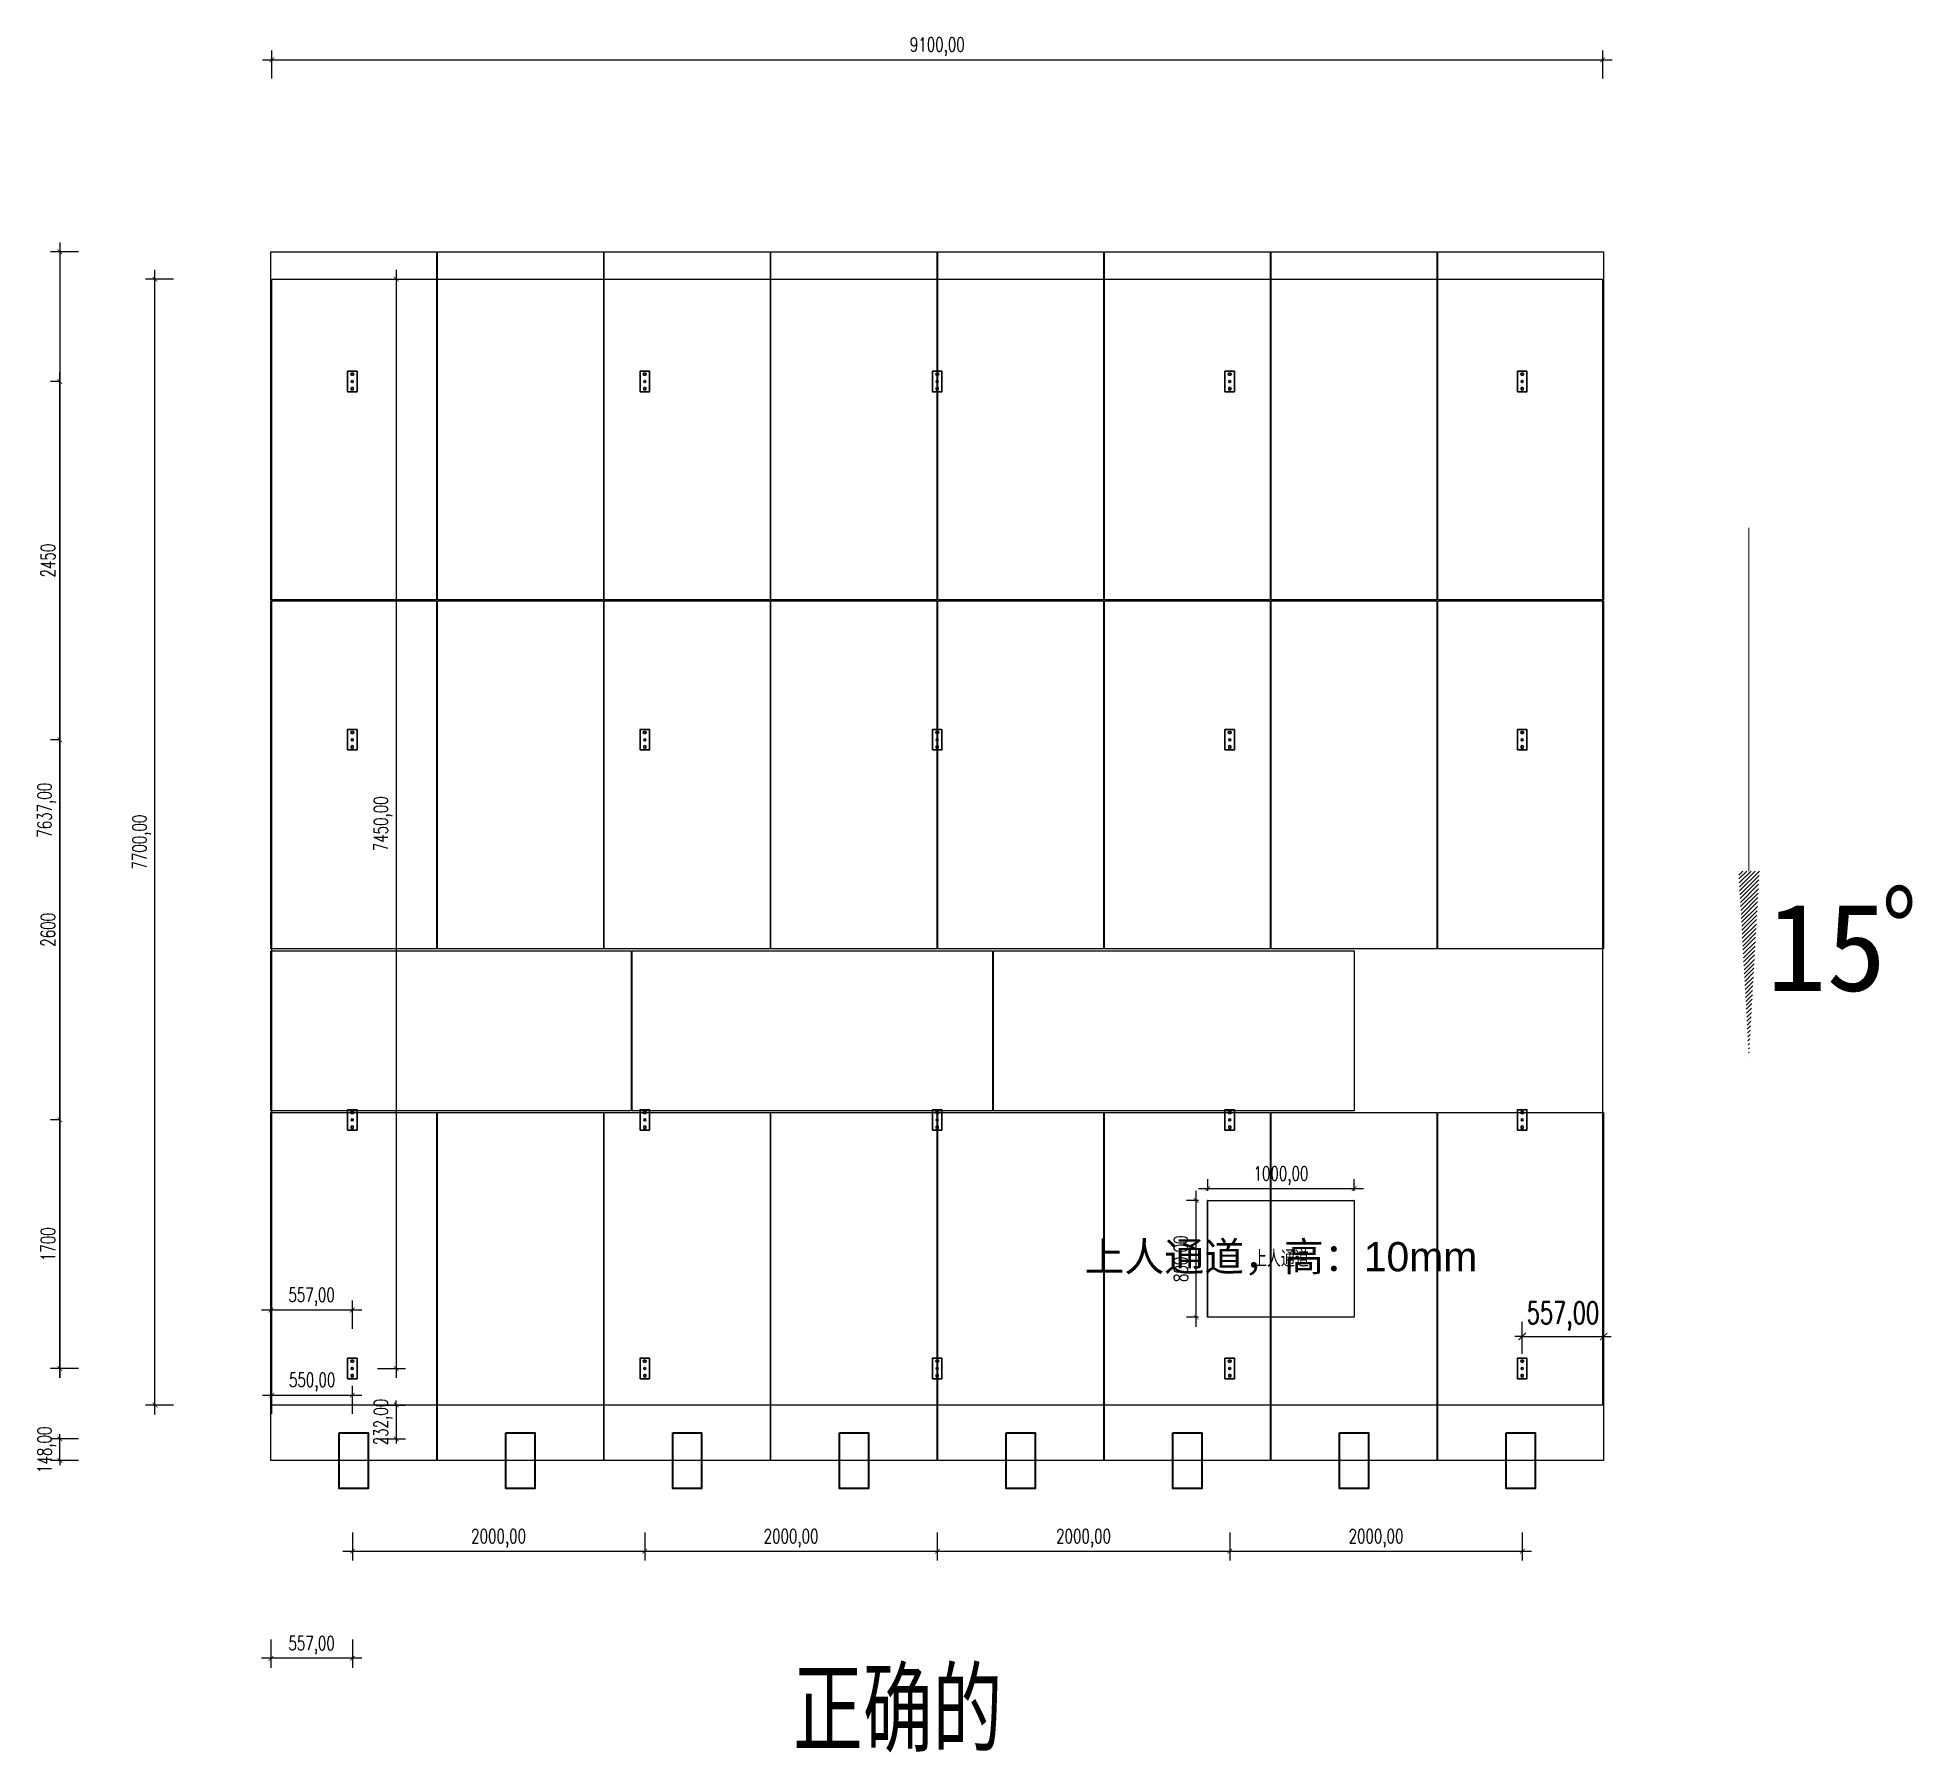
# Model space of a CAD drawing. Header units: millimetres. Extents: x -14454 to 167453, y -24 to 28032.
# Drawn here: x -14454 to -1633, y 9777 to 21505 of the extents above; entities that cross this region are included whole.
import ezdxf

# ---------------------------------------------------------------- set-up
doc = ezdxf.new("R2010")
doc.units = ezdxf.units.MM
doc.linetypes.add('CONTINUOUS1', pattern=[0])
for name, color, linetype in [('02 支架', 7, 'CONTINUOUS1'), ('CY_其它', 7, 'Continuous'), ('CY_底座或者基墩', 9, 'Continuous'), ('CY_房屋轮廓', 7, 'Continuous'), ('CY_挡雪夹', 50, 'Continuous'), ('CY_标注', 7, 'Continuous'), ('CY_阴影', 7, 'Continuous'), ('房屋轮廓', 8, 'Continuous')]:
    doc.layers.add(name, color=color, linetype=linetype)
doc.layers.add('剖面线层', color=4, linetype='Continuous', lineweight=18)
doc.layers.add('细实线层', color=7, linetype='Continuous', lineweight=18)
doc.styles.add('_HZTXT', font='hztxt_e.shx', dxfattribs={"width": 0.8, "bigfont": 'hztxt.shx'})
doc.styles.add('CY_备注', font='', dxfattribs={"width": 0.7, "height": 250})
doc.styles.add('CY_标注', font='romans.shx', dxfattribs={"width": 0.7, "bigfont": 'gbcbig.shx'})
doc.styles.get("Standard").update_dxf_attribs({"font": 'arial.ttf'})
doc.styles.add('宋体', font='')
doc.styles.get('CY_备注').set_extended_font_data('SimSun')
doc.styles.get('宋体').set_extended_font_data('SimSun')
doc.dimstyles.new('CY_标注', dxfattribs={"dimscale": 64.166667, "dimtxt": 1.5, "dimasz": 0.5, "dimexe": 1, "dimexo": 1, "dimgap": 0.5, "dimtad": 1, "dimzin": 1, "dimtxsty": 'CY_标注', "dimblk": 'ARCHTICK', "dimcen": -0.025, "dimdle": 1, "dimclrd": 8, "dimclre": 8, "dimclrt": 3, "dimadec": 0, "dimazin": 0, "dimtfac": 1, "dimtix": 1, "dimtmove": 2, "dimatfit": 3, "dimfxl": 0, "dimarcsym": 0})

msp = doc.modelspace()

# ---------------------------------------------------------------- texts
at = {"style": 'CY_备注', "width": 0.7}
msp.add_text('正确的', height=500, dxfattribs=at).set_placement((-9287.656, 9832.096))
at = {"color": 3, "insert": (-5951.471, 13152.913), "char_height": 200, "attachment_point": 5}
msp.add_mtext('上人通道，高：10mm', dxfattribs=at)
at = {"color": 1, "insert": (-5951.471, 13152.913), "char_height": 100, "attachment_point": 5, "style": 'CY_备注'}
msp.add_mtext('上人通道', dxfattribs=at)

# ---------------------------------------------------------------- blocks, each defined once
blk = doc.blocks.new('坡度标识')
at = {"layer": '剖面线层'}
h = blk.add_hatch(dxfattribs=at)
h.set_pattern_fill('无图案', color=256, scale=20.16, angle=45, style=0, pattern_type=0)
h.set_pattern_definition([(45, (-32860.558, 99894.321), (-14.2552727, 14.2552727), [])])
h.paths.add_polyline_path([(0, -3620), (-58, -2565), (-71, -2348), (0, -2348), (72, -2348)], flags=0)
at = {"layer": '细实线层'}
blk.add_line((0, 0), (0, -2348), dxfattribs=at)
at = {"insert": (907, -2466), "char_height": 600, "width": 1122.24, "attachment_point": 1, "style": '_HZTXT'}
blk.add_mtext('{\\fSimSun|b0|i0|c134|p2;°}', dxfattribs=at)
at = {"lineweight": 0, "style": '宋体'}
blk.add_attdef('值', (123, -3168), '', height=600, dxfattribs=at)
blk = doc.blocks.new('挡雪夹')
at = {"layer": '02 支架', "color": 2, "lineweight": 35}
blk.add_lwpolyline([(-99, 190), (99, 190), (99, -190), (-99, -190)], close=True, dxfattribs=at)
blk = doc.blocks.new('_ArchTick')
at = {"color": 0, "linetype": 'ByBlock', "const_width": 0.15}
blk.add_lwpolyline([(-0.5, -0.5), (0.5, 0.5)], dxfattribs=at)
blk = doc.blocks.new('*D585')
at = {"color": 8, "lineweight": -2, "transparency": 16777216}
for p, q in [((-6531, 12689), (-6531, 13617)), ((-6516, 13553), (-6596, 13553)), ((-6516, 12753), (-6596, 12753))]:
    blk.add_line(p, q, dxfattribs=at)
at = {"layer": 'Defpoints', "color": 0, "transparency": 16777216}
for p in [(-6531, 13553), (-6451, 13553), (-6451, 12753)]:
    blk.add_point(p, dxfattribs=at)
at = {"color": 8, "lineweight": -2, "transparency": 16777216, "xscale": 32.08333333333333, "yscale": 32.08333333333333, "zscale": 32.08333333333333}
for p, rotation in [((-6531, 13553), 90), ((-6531, 12753), 270)]:
    blk.add_blockref('_ArchTick', p, dxfattribs=dict(at, rotation=rotation))
at = {"color": 3, "transparency": 16777216, "insert": (-6621, 13153), "char_height": 96.2, "attachment_point": 5, "rotation": 90, "style": 'CY_标注'}
blk.add_mtext('800,00', dxfattribs=at)
blk = doc.blocks.new('*D586')
at = {"color": 8, "lineweight": -2, "transparency": 16777216}
for p, q in [((-6516, 13633), (-5387, 13633)), ((-6451, 13617), (-6451, 13697)), ((-5451, 13617), (-5451, 13697))]:
    blk.add_line(p, q, dxfattribs=at)
at = {"layer": 'Defpoints', "color": 0, "transparency": 16777216}
for p in [(-5451, 13633), (-6451, 13553), (-5451, 13553)]:
    blk.add_point(p, dxfattribs=at)
at = {"color": 8, "lineweight": -2, "transparency": 16777216, "xscale": 32.08333333333333, "yscale": 32.08333333333333, "zscale": 32.08333333333333, "rotation": 180}
blk.add_blockref('_ArchTick', (-6451, 13633), dxfattribs=at)
at = {"color": 8, "lineweight": -2, "transparency": 16777216, "xscale": 32.08333333333333, "yscale": 32.08333333333333, "zscale": 32.08333333333333}
blk.add_blockref('_ArchTick', (-5451, 13633), dxfattribs=at)
at = {"color": 3, "transparency": 16777216, "insert": (-5951, 13722), "char_height": 96.2, "attachment_point": 5, "style": 'CY_标注'}
blk.add_mtext('1000,00', dxfattribs=at)
blk = doc.blocks.new('CY立柱底座')
at = {"lineweight": 30}
for p, q in [((-3, 57), (3, 57)), ((-3, 43), (3, 43)), ((-7, -47), (-7, -53)), ((7, -47), (7, -53))]:
    blk.add_line(p, q, dxfattribs=at)
blk.add_lwpolyline([(-32.5, -70), (-32.5, 70), (32.5, 70), (32.5, -70)], close=True, dxfattribs=at)
blk.add_circle((0, 0), 7, dxfattribs=at)
for centre, start, end in [((-3, 50), 90, 270), ((3, 50), 270, 90), ((0, -47), 0, 180), ((0, -53), 180, 0)]:
    blk.add_arc(centre, 7, start, end, dxfattribs=at)
blk = doc.blocks.new('*D587')
at = {"layer": 'CY_标注', "color": 8, "lineweight": -2, "transparency": 16777216}
for p, q in [((-13651, 12089), (-13651, 19917)), ((-13523, 19853), (-13716, 19853)), ((-13523, 12153), (-13716, 12153))]:
    blk.add_line(p, q, dxfattribs=at)
at = {"layer": 'Defpoints', "color": 0, "transparency": 16777216}
for p in [(-13651, 19853), (-12851, 19853), (-12851, 12153)]:
    blk.add_point(p, dxfattribs=at)
at = {"layer": 'CY_标注', "color": 8, "lineweight": -2, "transparency": 16777216, "xscale": 32.08333333333333, "yscale": 32.08333333333333, "zscale": 32.08333333333333}
for p, rotation in [((-13651, 19853), 90), ((-13651, 12153), 270)]:
    blk.add_blockref('_ArchTick', p, dxfattribs=dict(at, rotation=rotation))
at = {"layer": 'CY_标注', "color": 3, "transparency": 16777216, "insert": (-13741, 16003), "char_height": 96.2, "attachment_point": 5, "rotation": 90, "style": 'CY_标注'}
blk.add_mtext('7700,00', dxfattribs=at)
blk = doc.blocks.new('*D588')
at = {"layer": 'CY_标注', "color": 8, "lineweight": -2, "transparency": 16777216}
for p, q in [((-12851, 21225), (-12851, 21417)), ((-3751, 21225), (-3751, 21417)), ((-12916, 21353), (-3687, 21353))]:
    blk.add_line(p, q, dxfattribs=at)
at = {"layer": 'Defpoints', "color": 0, "transparency": 16777216}
for p in [(-3751, 21353), (-12851, 19853), (-3751, 19853)]:
    blk.add_point(p, dxfattribs=at)
at = {"layer": 'CY_标注', "color": 8, "lineweight": -2, "transparency": 16777216, "xscale": 32.08333333333333, "yscale": 32.08333333333333, "zscale": 32.08333333333333, "rotation": 180}
blk.add_blockref('_ArchTick', (-12851, 21353), dxfattribs=at)
at = {"layer": 'CY_标注', "color": 8, "lineweight": -2, "transparency": 16777216, "xscale": 32.08333333333333, "yscale": 32.08333333333333, "zscale": 32.08333333333333}
blk.add_blockref('_ArchTick', (-3751, 21353), dxfattribs=at)
at = {"layer": 'CY_标注', "color": 3, "transparency": 16777216, "insert": (-8301, 21442), "char_height": 96.2, "attachment_point": 5, "style": 'CY_标注'}
blk.add_mtext('9100,00', dxfattribs=at)
blk = doc.blocks.new('*D589')
at = {"layer": 'CY_标注', "color": 8, "lineweight": -2, "transparency": 16777216}
for p, q in [((-14301, 12339), (-14301, 14167)), ((-14301, 14103), (-14366, 14103)), ((-14301, 12403), (-14366, 12403))]:
    blk.add_line(p, q, dxfattribs=at)
at = {"layer": 'Defpoints', "color": 0, "transparency": 16777216}
for p in [(-14301, 14103), (-14301, 14103), (-14301, 12403)]:
    blk.add_point(p, dxfattribs=at)
at = {"layer": 'CY_标注', "color": 8, "lineweight": -2, "transparency": 16777216, "xscale": 32.08333333333333, "yscale": 32.08333333333333, "zscale": 32.08333333333333}
for p, rotation in [((-14301, 14103), 90), ((-14301, 12403), 270)]:
    blk.add_blockref('_ArchTick', p, dxfattribs=dict(at, rotation=rotation))
at = {"layer": 'CY_标注', "color": 3, "transparency": 16777216, "insert": (-14382, 13253), "char_height": 96.2, "attachment_point": 5, "rotation": 90, "style": 'CY_标注'}
blk.add_mtext('1700', dxfattribs=at)
blk = doc.blocks.new('*D590')
at = {"layer": 'CY_标注', "color": 8, "lineweight": -2, "transparency": 16777216}
for p, q in [((-14301, 16703), (-14366, 16703)), ((-14301, 14039), (-14301, 16767)), ((-14301, 14103), (-14366, 14103))]:
    blk.add_line(p, q, dxfattribs=at)
at = {"layer": 'Defpoints', "color": 0, "transparency": 16777216}
for p in [(-14301, 16703), (-14301, 16703), (-14301, 14103)]:
    blk.add_point(p, dxfattribs=at)
at = {"layer": 'CY_标注', "color": 8, "lineweight": -2, "transparency": 16777216, "xscale": 32.08333333333333, "yscale": 32.08333333333333, "zscale": 32.08333333333333}
for p, rotation in [((-14301, 16703), 90), ((-14301, 14103), 270)]:
    blk.add_blockref('_ArchTick', p, dxfattribs=dict(at, rotation=rotation))
at = {"layer": 'CY_标注', "color": 3, "transparency": 16777216, "insert": (-14382, 15403), "char_height": 96.2, "attachment_point": 5, "rotation": 90, "style": 'CY_标注'}
blk.add_mtext('2600', dxfattribs=at)
blk = doc.blocks.new('*D591')
at = {"layer": 'CY_标注', "color": 8, "lineweight": -2, "transparency": 16777216}
for p, q in [((-14301, 19153), (-14366, 19153)), ((-14301, 16639), (-14301, 19217)), ((-14301, 16703), (-14366, 16703))]:
    blk.add_line(p, q, dxfattribs=at)
at = {"layer": 'Defpoints', "color": 0, "transparency": 16777216}
for p in [(-14301, 19153), (-14301, 19153), (-14301, 16703)]:
    blk.add_point(p, dxfattribs=at)
at = {"layer": 'CY_标注', "color": 8, "lineweight": -2, "transparency": 16777216, "xscale": 32.08333333333333, "yscale": 32.08333333333333, "zscale": 32.08333333333333}
for p, rotation in [((-14301, 19153), 90), ((-14301, 16703), 270)]:
    blk.add_blockref('_ArchTick', p, dxfattribs=dict(at, rotation=rotation))
at = {"layer": 'CY_标注', "color": 3, "transparency": 16777216, "insert": (-14382, 17928), "char_height": 96.2, "attachment_point": 5, "rotation": 90, "style": 'CY_标注'}
blk.add_mtext('2450', dxfattribs=at)
blk = doc.blocks.new('*D592')
at = {"layer": 'CY_标注', "color": 8, "lineweight": -2, "transparency": 16777216}
for p, q in [((-14301, 11921), (-14301, 11953)), ((-14173, 11921), (-14366, 11921)), ((-14301, 11773), (-14301, 11921)), ((-14173, 11773), (-14366, 11773)), ((-14301, 11773), (-14301, 11741))]:
    blk.add_line(p, q, dxfattribs=at)
at = {"layer": 'Defpoints', "color": 0, "transparency": 16777216}
for p in [(-14301, 11921), (-12301, 11921), (-12301, 11773)]:
    blk.add_point(p, dxfattribs=at)
at = {"layer": 'CY_标注', "color": 8, "lineweight": -2, "transparency": 16777216, "xscale": 32.08333333333333, "yscale": 32.08333333333333, "zscale": 32.08333333333333}
for p, rotation in [((-14301, 11921), 270), ((-14301, 11773), 90)]:
    blk.add_blockref('_ArchTick', p, dxfattribs=dict(at, rotation=rotation))
at = {"layer": 'CY_标注', "color": 3, "transparency": 16777216, "insert": (-14391, 11847), "char_height": 96.2, "attachment_point": 5, "rotation": 90, "style": 'CY_标注'}
blk.add_mtext('148,00', dxfattribs=at)
blk = doc.blocks.new('*D593')
at = {"layer": 'CY_标注', "color": 8, "lineweight": -2, "transparency": 16777216}
for p, q in [((-12858, 10549), (-12858, 10357)), ((-12301, 10549), (-12301, 10357)), ((-12237, 10421), (-12923, 10421))]:
    blk.add_line(p, q, dxfattribs=at)
at = {"layer": 'Defpoints', "color": 0, "transparency": 16777216}
for p in [(-12858, 11921), (-12301, 11921), (-12858, 10421)]:
    blk.add_point(p, dxfattribs=at)
at = {"layer": 'CY_标注', "color": 8, "lineweight": -2, "transparency": 16777216, "xscale": 32.08333333333333, "yscale": 32.08333333333333, "zscale": 32.08333333333333, "rotation": 180}
blk.add_blockref('_ArchTick', (-12858, 10421), dxfattribs=at)
at = {"layer": 'CY_标注', "color": 8, "lineweight": -2, "transparency": 16777216, "xscale": 32.08333333333333, "yscale": 32.08333333333333, "zscale": 32.08333333333333}
blk.add_blockref('_ArchTick', (-12301, 10421), dxfattribs=at)
at = {"layer": 'CY_标注', "color": 3, "transparency": 16777216, "insert": (-12580, 10510), "char_height": 96.2, "attachment_point": 5, "style": 'CY_标注'}
blk.add_mtext('557,00', dxfattribs=at)
blk = doc.blocks.new('*D594')
at = {"layer": 'CY_标注', "color": 8, "lineweight": -2, "transparency": 16777216}
for p, q in [((-14173, 20040), (-14366, 20040)), ((-14301, 20104), (-14301, 12339)), ((-14173, 12403), (-14366, 12403))]:
    blk.add_line(p, q, dxfattribs=at)
at = {"layer": 'Defpoints', "color": 0, "transparency": 16777216}
for p in [(-12301, 20040), (-14301, 12403), (-12301, 12403)]:
    blk.add_point(p, dxfattribs=at)
at = {"layer": 'CY_标注', "color": 8, "lineweight": -2, "transparency": 16777216, "xscale": 32.08333333333333, "yscale": 32.08333333333333, "zscale": 32.08333333333333}
for p, rotation in [((-14301, 20040), 90), ((-14301, 12403), 270)]:
    blk.add_blockref('_ArchTick', p, dxfattribs=dict(at, rotation=rotation))
at = {"layer": 'CY_标注', "color": 3, "transparency": 16777216, "insert": (-14391, 16221), "char_height": 96.2, "attachment_point": 5, "rotation": 90, "style": 'CY_标注'}
blk.add_mtext('7637,00', dxfattribs=at)
blk = doc.blocks.new('*D595')
at = {"layer": 'CY_标注', "color": 8, "lineweight": -2, "transparency": 16777216}
for p, q in [((-12858, 12675), (-12858, 12867)), ((-12301, 12675), (-12301, 12867)), ((-12237, 12803), (-12923, 12803))]:
    blk.add_line(p, q, dxfattribs=at)
at = {"layer": 'Defpoints', "color": 0, "transparency": 16777216}
for p in [(-12858, 12803), (-12858, 12403), (-12301, 12403)]:
    blk.add_point(p, dxfattribs=at)
at = {"layer": 'CY_标注', "color": 8, "lineweight": -2, "transparency": 16777216, "xscale": 32.08333333333333, "yscale": 32.08333333333333, "zscale": 32.08333333333333, "rotation": 180}
blk.add_blockref('_ArchTick', (-12858, 12803), dxfattribs=at)
at = {"layer": 'CY_标注', "color": 8, "lineweight": -2, "transparency": 16777216, "xscale": 32.08333333333333, "yscale": 32.08333333333333, "zscale": 32.08333333333333}
blk.add_blockref('_ArchTick', (-12301, 12803), dxfattribs=at)
at = {"layer": 'CY_标注', "color": 3, "transparency": 16777216, "insert": (-12580, 12892), "char_height": 96.2, "attachment_point": 5, "style": 'CY_标注'}
blk.add_mtext('557,00', dxfattribs=at)
blk = doc.blocks.new('*D596')
at = {"layer": 'CY_标注', "color": 8, "lineweight": -2, "transparency": 16777216}
for p, q in [((-12001, 12153), (-12001, 12185)), ((-12130, 12153), (-11937, 12153)), ((-12001, 12153), (-12001, 11921)), ((-12130, 11921), (-11937, 11921)), ((-12001, 11921), (-12001, 11889))]:
    blk.add_line(p, q, dxfattribs=at)
at = {"layer": 'Defpoints', "color": 0, "transparency": 16777216}
for p in [(-12301, 12153), (-12301, 11921), (-12001, 11921)]:
    blk.add_point(p, dxfattribs=at)
at = {"layer": 'CY_标注', "color": 8, "lineweight": -2, "transparency": 16777216, "xscale": 32.08333333333333, "yscale": 32.08333333333333, "zscale": 32.08333333333333}
for p, rotation in [((-12001, 12153), 270), ((-12001, 11921), 90)]:
    blk.add_blockref('_ArchTick', p, dxfattribs=dict(at, rotation=rotation))
at = {"layer": 'CY_标注', "color": 3, "transparency": 16777216, "insert": (-12091, 12037), "char_height": 96.2, "attachment_point": 5, "rotation": 90, "style": 'CY_标注'}
blk.add_mtext('232,00', dxfattribs=at)
blk = doc.blocks.new('*D597')
at = {"layer": 'CY_标注', "color": 8, "lineweight": -2, "transparency": 16777216}
for p, q in [((-12001, 19917), (-12001, 12339)), ((-12130, 19853), (-11937, 19853)), ((-12130, 12403), (-11937, 12403))]:
    blk.add_line(p, q, dxfattribs=at)
at = {"layer": 'Defpoints', "color": 0, "transparency": 16777216}
for p in [(-12301, 19853), (-12301, 12403), (-12001, 12403)]:
    blk.add_point(p, dxfattribs=at)
at = {"layer": 'CY_标注', "color": 8, "lineweight": -2, "transparency": 16777216, "xscale": 32.08333333333333, "yscale": 32.08333333333333, "zscale": 32.08333333333333}
for p, rotation in [((-12001, 19853), 90), ((-12001, 12403), 270)]:
    blk.add_blockref('_ArchTick', p, dxfattribs=dict(at, rotation=rotation))
at = {"layer": 'CY_标注', "color": 3, "transparency": 16777216, "insert": (-12091, 16128), "char_height": 96.2, "attachment_point": 5, "rotation": 90, "style": 'CY_标注'}
blk.add_mtext('7450,00', dxfattribs=at)
blk = doc.blocks.new('*D598')
at = {"layer": 'CY_标注', "color": 8, "lineweight": -2, "transparency": 16777216}
for p, q in [((-12916, 12221), (-12237, 12221)), ((-12851, 12093), (-12851, 12285)), ((-12301, 12093), (-12301, 12285))]:
    blk.add_line(p, q, dxfattribs=at)
at = {"layer": 'Defpoints', "color": 0, "transparency": 16777216}
for p in [(-12301, 12221), (-12851, 11921), (-12301, 11921)]:
    blk.add_point(p, dxfattribs=at)
at = {"layer": 'CY_标注', "color": 8, "lineweight": -2, "transparency": 16777216, "xscale": 32.08333333333333, "yscale": 32.08333333333333, "zscale": 32.08333333333333, "rotation": 180}
blk.add_blockref('_ArchTick', (-12851, 12221), dxfattribs=at)
at = {"layer": 'CY_标注', "color": 8, "lineweight": -2, "transparency": 16777216, "xscale": 32.08333333333333, "yscale": 32.08333333333333, "zscale": 32.08333333333333}
blk.add_blockref('_ArchTick', (-12301, 12221), dxfattribs=at)
at = {"layer": 'CY_标注', "color": 3, "transparency": 16777216, "insert": (-12576, 12310), "char_height": 96.2, "attachment_point": 5, "style": 'CY_标注'}
blk.add_mtext('550,00', dxfattribs=at)
blk = doc.blocks.new('*D602')
at = {"layer": 'CY_标注', "color": 8, "lineweight": -2, "transparency": 16777216}
for p, q in [((-12301, 11281), (-12301, 11089)), ((-10301, 11281), (-10301, 11089)), ((-12366, 11153), (-10237, 11153))]:
    blk.add_line(p, q, dxfattribs=at)
at = {"layer": 'Defpoints', "color": 0, "transparency": 16777216}
for p in [(-12301, 11653), (-10301, 11653), (-10301, 11153)]:
    blk.add_point(p, dxfattribs=at)
at = {"layer": 'CY_标注', "color": 8, "lineweight": -2, "transparency": 16777216, "xscale": 32.08333333333333, "yscale": 32.08333333333333, "zscale": 32.08333333333333, "rotation": 180}
blk.add_blockref('_ArchTick', (-12301, 11153), dxfattribs=at)
at = {"layer": 'CY_标注', "color": 8, "lineweight": -2, "transparency": 16777216, "xscale": 32.08333333333333, "yscale": 32.08333333333333, "zscale": 32.08333333333333}
blk.add_blockref('_ArchTick', (-10301, 11153), dxfattribs=at)
at = {"layer": 'CY_标注', "color": 3, "transparency": 16777216, "insert": (-11301, 11242), "char_height": 96.2, "attachment_point": 5, "style": 'CY_标注'}
blk.add_mtext('2000,00', dxfattribs=at)
blk = doc.blocks.new('*D603')
at = {"layer": 'CY_标注', "color": 8, "lineweight": -2, "transparency": 16777216}
for p, q in [((-10301, 11281), (-10301, 11089)), ((-8301, 11281), (-8301, 11089)), ((-10366, 11153), (-8237, 11153))]:
    blk.add_line(p, q, dxfattribs=at)
at = {"layer": 'Defpoints', "color": 0, "transparency": 16777216}
for p in [(-10301, 11653), (-8301, 11653), (-8301, 11153)]:
    blk.add_point(p, dxfattribs=at)
at = {"layer": 'CY_标注', "color": 8, "lineweight": -2, "transparency": 16777216, "xscale": 32.08333333333333, "yscale": 32.08333333333333, "zscale": 32.08333333333333, "rotation": 180}
blk.add_blockref('_ArchTick', (-10301, 11153), dxfattribs=at)
at = {"layer": 'CY_标注', "color": 8, "lineweight": -2, "transparency": 16777216, "xscale": 32.08333333333333, "yscale": 32.08333333333333, "zscale": 32.08333333333333}
blk.add_blockref('_ArchTick', (-8301, 11153), dxfattribs=at)
at = {"layer": 'CY_标注', "color": 3, "transparency": 16777216, "insert": (-9301, 11242), "char_height": 96.2, "attachment_point": 5, "style": 'CY_标注'}
blk.add_mtext('2000,00', dxfattribs=at)
blk = doc.blocks.new('*D608')
at = {"layer": 'CY_标注', "color": 8, "lineweight": -2, "transparency": 16777216}
for p, q in [((-8301, 11281), (-8301, 11089)), ((-6301, 11281), (-6301, 11089)), ((-8366, 11153), (-6237, 11153))]:
    blk.add_line(p, q, dxfattribs=at)
at = {"layer": 'Defpoints', "color": 0, "transparency": 16777216}
for p in [(-8301, 11449), (-6301, 11449), (-6301, 11153)]:
    blk.add_point(p, dxfattribs=at)
at = {"layer": 'CY_标注', "color": 8, "lineweight": -2, "transparency": 16777216, "xscale": 32.08333333333333, "yscale": 32.08333333333333, "zscale": 32.08333333333333, "rotation": 180}
blk.add_blockref('_ArchTick', (-8301, 11153), dxfattribs=at)
at = {"layer": 'CY_标注', "color": 8, "lineweight": -2, "transparency": 16777216, "xscale": 32.08333333333333, "yscale": 32.08333333333333, "zscale": 32.08333333333333}
blk.add_blockref('_ArchTick', (-6301, 11153), dxfattribs=at)
at = {"layer": 'CY_标注', "color": 3, "transparency": 16777216, "insert": (-7301, 11242), "char_height": 96.2, "attachment_point": 5, "style": 'CY_标注'}
blk.add_mtext('2000,00', dxfattribs=at)
blk = doc.blocks.new('*D609')
at = {"layer": 'CY_标注', "color": 8, "lineweight": -2, "transparency": 16777216}
for p, q in [((-6301, 11281), (-6301, 11089)), ((-4301, 11281), (-4301, 11089)), ((-6366, 11153), (-4237, 11153))]:
    blk.add_line(p, q, dxfattribs=at)
at = {"layer": 'Defpoints', "color": 0, "transparency": 16777216}
for p in [(-6301, 12403), (-4301, 12403), (-4301, 11153)]:
    blk.add_point(p, dxfattribs=at)
at = {"layer": 'CY_标注', "color": 8, "lineweight": -2, "transparency": 16777216, "xscale": 32.08333333333333, "yscale": 32.08333333333333, "zscale": 32.08333333333333, "rotation": 180}
blk.add_blockref('_ArchTick', (-6301, 11153), dxfattribs=at)
at = {"layer": 'CY_标注', "color": 8, "lineweight": -2, "transparency": 16777216, "xscale": 32.08333333333333, "yscale": 32.08333333333333, "zscale": 32.08333333333333}
blk.add_blockref('_ArchTick', (-4301, 11153), dxfattribs=at)
at = {"layer": 'CY_标注', "color": 3, "transparency": 16777216, "insert": (-5301, 11242), "char_height": 96.2, "attachment_point": 5, "style": 'CY_标注'}
blk.add_mtext('2000,00', dxfattribs=at)
blk = doc.blocks.new('*D610')
at = {"color": 8, "lineweight": -2, "transparency": 16777216}
for p, q in [((-4301, 12503), (-4301, 12722)), ((-3744, 12503), (-3744, 12722)), ((-4301, 12622), (-4351, 12622)), ((-4301, 12622), (-3744, 12622)), ((-3744, 12622), (-3694, 12622))]:
    blk.add_line(p, q, dxfattribs=at)
at = {"layer": 'Defpoints', "color": 0, "transparency": 16777216}
for p in [(-3744, 12622), (-4301, 12403), (-3744, 12403)]:
    blk.add_point(p, dxfattribs=at)
at = {"color": 8, "lineweight": -2, "transparency": 16777216, "xscale": 50, "yscale": 50, "zscale": 50}
blk.add_blockref('_ArchTick', (-4301, 12622), dxfattribs=at)
at = {"color": 8, "lineweight": -2, "transparency": 16777216, "xscale": 50, "yscale": 50, "zscale": 50, "rotation": 180}
blk.add_blockref('_ArchTick', (-3744, 12622), dxfattribs=at)
at = {"color": 3, "transparency": 16777216, "insert": (-4023, 12761), "char_height": 150, "attachment_point": 5, "style": 'CY_标注'}
blk.add_mtext('557,00', dxfattribs=at)

# ---------------------------------------------------------------- dimensions: what is measured, and where the dimension line sits
at = {"color": 3}
dim = msp.add_linear_dim(base=(-5451.471, 13632.913), p1=(-6451.471, 13552.913), p2=(-5451.471, 13552.913), dimstyle='CY_标注', dxfattribs=at)
dim.commit()
dim.dimension.update_dxf_attribs({"geometry": '*D586', "text_midpoint": (-5951.471, 13722.288)})
dim = msp.add_linear_dim(base=(-6531.471, 13552.913), p1=(-6451.471, 12752.913), p2=(-6451.471, 13552.913), angle=90, dimstyle='CY_标注', dxfattribs=at)
dim.commit()
dim.dimension.update_dxf_attribs({"geometry": '*D585', "text_midpoint": (-6620.846, 13152.913)})
dim = msp.add_aligned_dim(p1=(-4301.471, 12402.913), p2=(-3744.471, 12402.913), distance=218.763, dimstyle='CY_标注', override={"dimscale": 100})
dim.commit()
dim.dimension.update_dxf_attribs({"geometry": '*D610', "text_midpoint": (-4022.971, 12760.962)})
at = {"layer": 'CY_标注'}
for base, p1, p2, picture, middle in [((-3751.471, 21352.913), (-12851.471, 19852.913), (-3751.471, 19852.913), '*D588', (-8301.471, 21442.288)), ((-12858.471, 12802.913), (-12301.471, 12402.913), (-12858.471, 12402.913), '*D595', (-12579.971, 12892.288)), ((-12301.471, 12220.913), (-12851.471, 11920.913), (-12301.471, 11920.913), '*D598', (-12576.471, 12310.288)), ((-12858.471, 10420.913), (-12301.471, 11920.913), (-12858.471, 11920.913), '*D593', (-12579.971, 10510.288)), ((-10301.471, 11152.913), (-12301.471, 11652.913), (-10301.471, 11652.913), '*D602', (-11301.471, 11242.288)), ((-8301.471, 11152.913), (-10301.471, 11652.913), (-8301.471, 11652.913), '*D603', (-9301.471, 11242.288))]:
    dim = msp.add_linear_dim(base=base, p1=p1, p2=p2, dimstyle='CY_标注', dxfattribs=at)
    dim.commit()
    dim.dimension.update_dxf_attribs({"geometry": picture, "text_midpoint": middle})
for base, p1, p2, picture, middle in [((-14301.471, 12402.913), (-12301.471, 20039.913), (-12301.471, 12402.913), '*D594', (-14390.846, 16221.413)), ((-13651.471, 19852.913), (-12851.471, 12152.913), (-12851.471, 19852.913), '*D587', (-13740.846, 16002.913)), ((-12001.471, 12402.913), (-12301.471, 19852.913), (-12301.471, 12402.913), '*D597', (-12090.846, 16127.913)), ((-12001.471, 11920.913), (-12301.471, 12152.913), (-12301.471, 11920.913), '*D596', (-12090.846, 12036.913)), ((-14301.471, 11920.913), (-12301.471, 11772.913), (-12301.471, 11920.913), '*D592', (-14390.846, 11846.913))]:
    dim = msp.add_linear_dim(base=base, p1=p1, p2=p2, angle=90, dimstyle='CY_标注', dxfattribs=at)
    dim.commit()
    dim.dimension.update_dxf_attribs({"geometry": picture, "text_midpoint": middle})
for p1, p2, text, picture, middle in [((-14301.471, 16702.913), (-14301.471, 19152.913), '2450', '*D591', (-14381.679, 17927.913)), ((-14301.471, 14102.913), (-14301.471, 16702.913), '2600', '*D590', (-14381.679, 15402.913)), ((-14301.471, 12402.913), (-14301.471, 14102.913), '1700', '*D589', (-14381.679, 13252.913))]:
    dim = msp.add_aligned_dim(p1=p1, p2=p2, distance=0, text=text, dimstyle='CY_标注', dxfattribs=at)
    dim.commit()
    dim.dimension.update_dxf_attribs({"geometry": picture, "text_midpoint": middle})
for p1, p2, distance, picture, middle in [((-6301.471, 12402.913), (-4301.471, 12402.913), -1250, '*D609', (-5301.471, 11242.288)), ((-8301.471, 11448.832), (-6301.471, 11448.832), -295.919, '*D608', (-7301.471, 11242.288))]:
    dim = msp.add_aligned_dim(p1=p1, p2=p2, distance=distance, dimstyle='CY_标注', dxfattribs=at)
    dim.commit()
    dim.dimension.update_dxf_attribs({"geometry": picture, "text_midpoint": middle})

# ---------------------------------------------------------------- linework, layer by layer
at = {"color": 5}
for p, q in [((-6451.471, 13552.913), (-6452.471, 13552.913)), ((-6451.471, 13552.913), (-6452.471, 13552.913)), ((-6451.471, 13552.913), (-6452.471, 13552.913)), ((-6451.471, 13552.913), (-6452.471, 13552.913)), ((-6451.471, 13552.913), (-6451.471, 13552.913)), ((-6451.471, 13552.913), (-6451.471, 13552.913)), ((-6451.471, 13552.913), (-6451.471, 13552.913)), ((-6451.471, 13552.913), (-6451.471, 13552.913)), ((-6451.471, 13552.913), (-6451.471, 13552.913)), ((-6451.471, 13552.913), (-6451.471, 13552.913)), ((-6451.471, 13552.913), (-6451.471, 13552.913)), ((-6451.471, 13552.913), (-6451.471, 13552.913)), ((-6451.471, 13552.913), (-6451.471, 13552.913)), ((-5451.471, 13552.913), (-5452.471, 13552.913)), ((-5451.471, 13552.913), (-5452.471, 13552.913)), ((-5451.471, 13552.913), (-5452.471, 13552.913)), ((-5451.471, 13552.913), (-5452.471, 13552.913)), ((-5451.471, 13552.913), (-5451.471, 13552.913)), ((-5451.471, 13552.913), (-5451.471, 13552.913)), ((-5451.471, 13552.913), (-5451.471, 13552.913)), ((-5451.471, 13552.913), (-5451.471, 13552.913)), ((-5451.471, 13552.913), (-5451.471, 13552.913)), ((-5451.471, 13552.913), (-5451.471, 13552.913)), ((-5451.471, 13552.913), (-5451.471, 13552.913)), ((-5451.471, 13552.913), (-5451.471, 13552.913)), ((-5451.471, 13552.913), (-5451.471, 13552.913)), ((-6451.471, 12752.913), (-6452.471, 12752.913)), ((-6451.471, 12752.913), (-6452.471, 12752.913)), ((-6451.471, 12752.913), (-6452.471, 12752.913)), ((-6451.471, 12752.913), (-6452.471, 12752.913)), ((-6451.471, 12752.913), (-6451.471, 12752.913)), ((-6451.471, 12752.913), (-6451.471, 12752.913)), ((-6451.471, 12752.913), (-6451.471, 12752.913)), ((-6451.471, 12752.913), (-6451.471, 12752.913)), ((-6451.471, 12752.913), (-6451.471, 12752.913)), ((-6451.471, 12752.913), (-6451.471, 12752.913)), ((-6451.471, 12752.913), (-6451.471, 12752.913)), ((-6451.471, 12752.913), (-6451.471, 12752.913)), ((-6451.471, 12752.913), (-6451.471, 12752.913)), ((-5451.471, 12752.913), (-5452.471, 12752.913)), ((-5451.471, 12752.913), (-5452.471, 12752.913)), ((-5451.471, 12752.913), (-5452.471, 12752.913)), ((-5451.471, 12752.913), (-5452.471, 12752.913)), ((-5451.471, 12752.913), (-5451.471, 12752.913)), ((-5451.471, 12752.913), (-5451.471, 12752.913)), ((-5451.471, 12752.913), (-5451.471, 12752.913)), ((-5451.471, 12752.913), (-5451.471, 12752.913)), ((-5451.471, 12752.913), (-5451.471, 12752.913)), ((-5451.471, 12752.913), (-5451.471, 12752.913)), ((-5451.471, 12752.913), (-5451.471, 12752.913)), ((-5451.471, 12752.913), (-5451.471, 12752.913)), ((-5451.471, 12752.913), (-5451.471, 12752.913))]:
    msp.add_line(p, q, dxfattribs=at)
for points in [[(-12858.471, 17658.913), (-12858.471, 20039.913), (-11724.471, 20039.913), (-11724.471, 17658.913)], [(-11718.471, 17658.913), (-11718.471, 20039.913), (-10584.471, 20039.913), (-10584.471, 17658.913)], [(-10578.471, 17658.913), (-10578.471, 20039.913), (-9444.471, 20039.913), (-9444.471, 17658.913)], [(-9438.471, 17658.913), (-9438.471, 20039.913), (-8304.471, 20039.913), (-8304.471, 17658.913)], [(-8298.471, 17658.913), (-8298.471, 20039.913), (-7164.471, 20039.913), (-7164.471, 17658.913)], [(-7158.471, 17658.913), (-7158.471, 20039.913), (-6024.471, 20039.913), (-6024.471, 17658.913)], [(-6018.471, 17658.913), (-6018.471, 20039.913), (-4884.471, 20039.913), (-4884.471, 17658.913)], [(-4878.471, 17658.913), (-4878.471, 20039.913), (-3744.471, 20039.913), (-3744.471, 17658.913)], [(-12858.471, 15271.913), (-12858.471, 17652.913), (-11724.471, 17652.913), (-11724.471, 15271.913)], [(-11718.471, 15271.913), (-11718.471, 17652.913), (-10584.471, 17652.913), (-10584.471, 15271.913)], [(-10578.471, 15271.913), (-10578.471, 17652.913), (-9444.471, 17652.913), (-9444.471, 15271.913)], [(-9438.471, 15271.913), (-9438.471, 17652.913), (-8304.471, 17652.913), (-8304.471, 15271.913)], [(-8298.471, 15271.913), (-8298.471, 17652.913), (-7164.471, 17652.913), (-7164.471, 15271.913)], [(-7158.471, 15271.913), (-7158.471, 17652.913), (-6024.471, 17652.913), (-6024.471, 15271.913)], [(-6018.471, 15271.913), (-6018.471, 17652.913), (-4884.471, 17652.913), (-4884.471, 15271.913)], [(-4878.471, 15271.913), (-4878.471, 17652.913), (-3744.471, 17652.913), (-3744.471, 15271.913)], [(-12858.471, 14164.913), (-12858.471, 15259.913), (-10393.471, 15259.913), (-10393.471, 14164.913)], [(-10387.471, 14164.913), (-10387.471, 15259.913), (-7922.471, 15259.913), (-7922.471, 14164.913)], [(-7916.471, 14164.913), (-7916.471, 15259.913), (-5451.471, 15259.913), (-5451.471, 14164.913)], [(-12858.471, 11772.913), (-12858.471, 14153.913), (-11724.471, 14153.913), (-11724.471, 11772.913)], [(-11718.471, 11772.913), (-11718.471, 14153.913), (-10584.471, 14153.913), (-10584.471, 11772.913)], [(-10578.471, 11772.913), (-10578.471, 14153.913), (-9444.471, 14153.913), (-9444.471, 11772.913)], [(-9438.471, 11772.913), (-9438.471, 14153.913), (-8304.471, 14153.913), (-8304.471, 11772.913)], [(-8298.471, 11772.913), (-8298.471, 14153.913), (-7164.471, 14153.913), (-7164.471, 11772.913)], [(-7158.471, 11772.913), (-7158.471, 14153.913), (-6024.471, 14153.913), (-6024.471, 11772.913)], [(-6018.471, 11772.913), (-6018.471, 14153.913), (-4884.471, 14153.913), (-4884.471, 11772.913)], [(-4878.471, 11772.913), (-4878.471, 14153.913), (-3744.471, 14153.913), (-3744.471, 11772.913)]]:
    msp.add_lwpolyline(points, close=True)
at = {"layer": 'CY_房屋轮廓'}
msp.add_lwpolyline([(-6451.471, 12752.913), (-6451.471, 13552.913), (-5451.471, 13552.913), (-5451.471, 12752.913)], close=True, dxfattribs=at)
at = {"layer": 'CY_阴影'}
msp.add_lwpolyline([(-5451.471, 12752.913), (-6451.471, 12752.913), (-6452.471, 12752.913), (-6452.471, 13552.913), (-5452.471, 13552.913), (-5451.471, 13552.913), (-5451.471, 12752.913)], close=True, dxfattribs=at)
at = {"layer": '房屋轮廓'}
msp.add_lwpolyline([(-12851.471, 12152.913), (-12851.471, 19852.913), (-3751.471, 19852.913), (-3751.471, 12152.913)], close=True, dxfattribs=at)

# ---------------------------------------------------------------- block references
at = {"layer": 'CY_其它'}
msp.add_blockref('坡度标识', (-2751.471, 18152.913), dxfattribs=at).add_auto_attribs({'值': '15'})
at = {"layer": 'CY_底座或者基墩'}
for p in [(-12301.471, 19152.913), (-10301.471, 19152.913), (-8301.471, 19152.913), (-6301.471, 19152.913), (-6301.471, 19152.913), (-4301.471, 19152.913), (-4301.471, 19152.913), (-12301.471, 16702.913), (-10301.471, 16702.913), (-8301.471, 16702.913), (-6301.471, 16702.913), (-6301.471, 16702.913), (-4301.471, 16702.913), (-4301.471, 16702.913), (-12301.471, 14102.913), (-10301.471, 14102.913), (-8301.471, 14102.913), (-6301.471, 14102.913), (-6301.471, 14102.913), (-4301.471, 14102.913), (-4301.471, 14102.913), (-12301.471, 12402.913), (-10301.471, 12402.913), (-8301.471, 12402.913), (-6301.471, 12402.913), (-6301.471, 12402.913), (-4301.471, 12402.913), (-4301.471, 12402.913)]:
    msp.add_blockref('CY立柱底座', p, dxfattribs=at)
at = {"layer": 'CY_挡雪夹'}
for p in [(-12291.471, 11772.913), (-11151.471, 11772.913), (-10011.471, 11772.913), (-8871.471, 11772.913), (-7731.471, 11772.913), (-6591.471, 11772.913), (-5451.471, 11772.913), (-4311.471, 11772.913)]:
    msp.add_blockref('挡雪夹', p, dxfattribs=at)

msp.set_redraw_order([(e.dxf.handle, doc.entitydb.next_handle()) for e in msp.query("TEXT MTEXT ATTDEF DIMENSION ARC_DIMENSION")])  # texts and dimensions are drawn at this point

doc.saveas('drawing.dxf')
